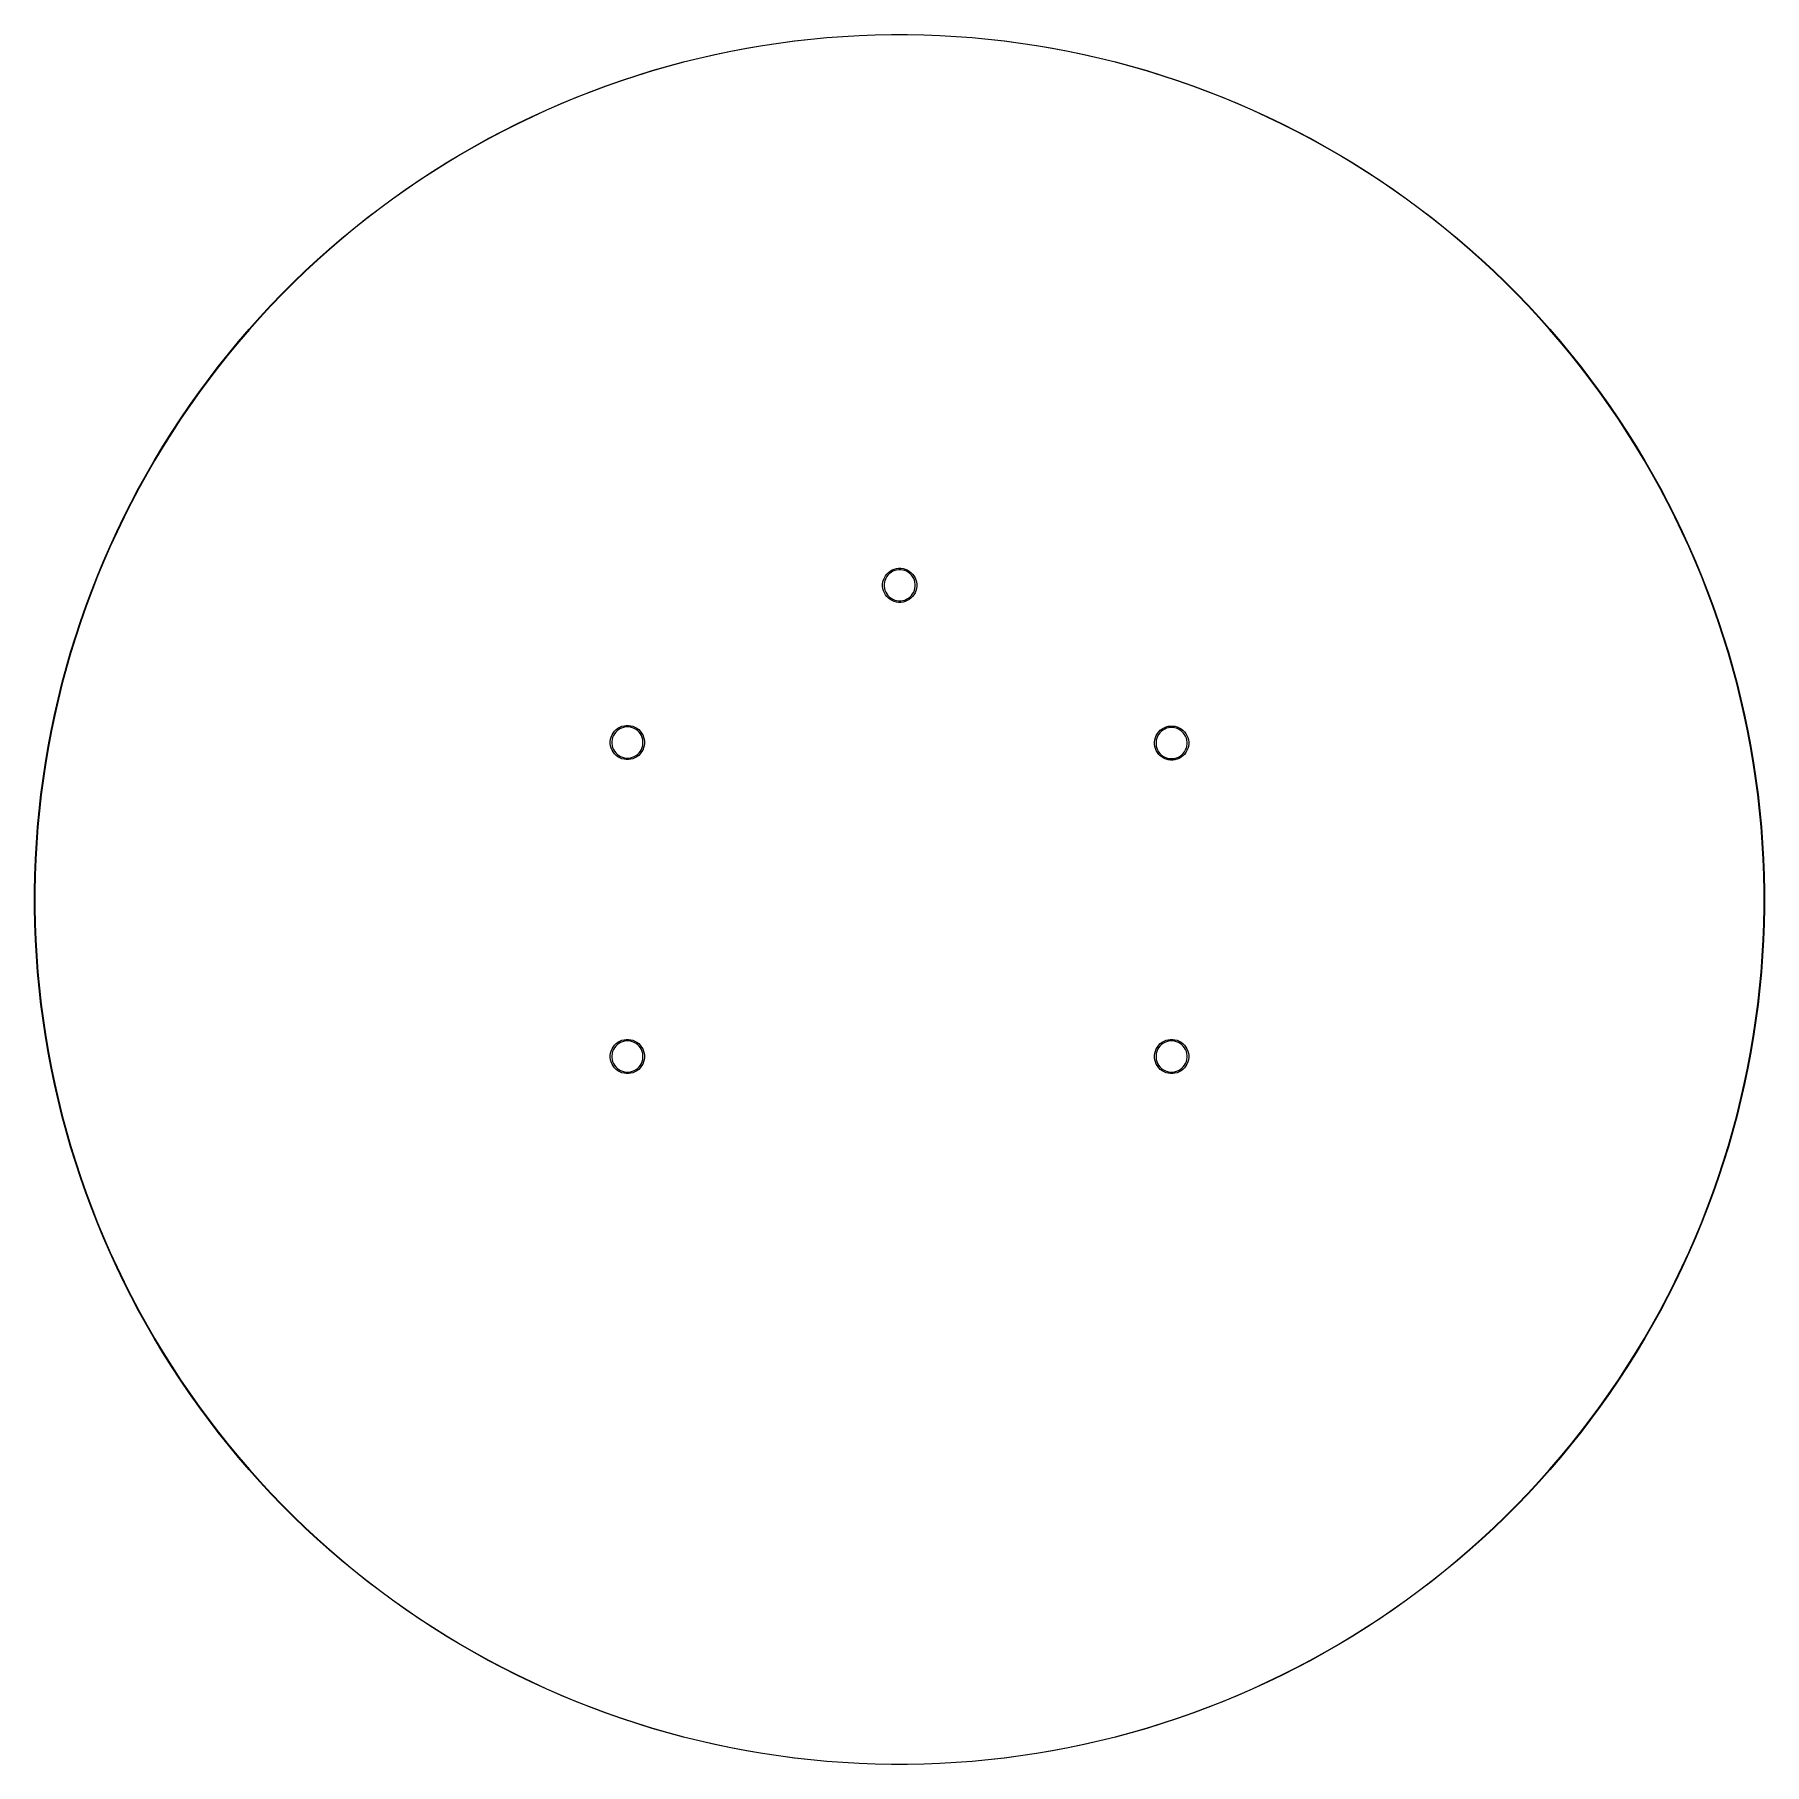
# Model space of a CAD drawing. Header units: inches. Extents: x 0.5 to 9.5, y -9.5 to -0.5.
import ezdxf

# ---------------------------------------------------------------- set-up
doc = ezdxf.new("R2010")
doc.units = ezdxf.units.IN
doc.header["$MEASUREMENT"] = 0
doc.layers.add('BLACK', color=7, linetype='CONTINUOUS')

msp = doc.modelspace()

# ---------------------------------------------------------------- linework, layer by layer
at = {"layer": 'BLACK', "linetype": 'CONTINUOUS'}
for p, q in [((4.3708, -0.5432), (4.4543, -0.5322)), ((4.4545, -0.534), (4.3711, -0.545)), ((4.4543, -0.5322), (4.5379, -0.5228)), ((4.5381, -0.5246), (4.4545, -0.534)), ((4.5379, -0.5228), (4.6217, -0.5149)), ((4.6218, -0.5167), (4.5381, -0.5246)), ((4.6217, -0.5149), (4.7056, -0.5087)), ((4.7057, -0.5104), (4.6218, -0.5167)), ((4.7056, -0.5087), (4.7897, -0.5039)), ((4.7897, -0.5057), (4.7057, -0.5104)), ((4.7897, -0.5039), (4.8738, -0.5008)), ((4.8738, -0.5026), (4.7897, -0.5057)), ((4.8738, -0.5008), (4.9579, -0.4992)), ((4.9579, -0.501), (4.8738, -0.5026)), ((4.9579, -0.4992), (5.0421, -0.4992)), ((5.0421, -0.501), (4.9579, -0.501)), ((5.0421, -0.4992), (5.1262, -0.5008)), ((5.1262, -0.5026), (5.0421, -0.501)), ((5.1262, -0.5008), (5.2103, -0.5039)), ((5.2103, -0.5057), (5.1262, -0.5026)), ((5.2103, -0.5039), (5.2944, -0.5087)), ((5.2943, -0.5104), (5.2103, -0.5057)), ((5.3782, -0.5167), (5.2943, -0.5104)), ((5.2944, -0.5087), (5.3783, -0.5149)), ((5.4619, -0.5246), (5.3782, -0.5167)), ((5.3783, -0.5149), (5.4621, -0.5228)), ((5.5455, -0.534), (5.4619, -0.5246)), ((5.4621, -0.5228), (5.5457, -0.5322)), ((5.6289, -0.545), (5.5455, -0.534)), ((5.5457, -0.5322), (5.6292, -0.5432)), ((3.8758, -0.6417), (3.9575, -0.6214)), ((3.9579, -0.6231), (3.8762, -0.6434)), ((3.9575, -0.6214), (4.0395, -0.6027)), ((4.0399, -0.6044), (3.9579, -0.6231)), ((4.0395, -0.6027), (4.1219, -0.5855)), ((4.1222, -0.5872), (4.0399, -0.6044)), ((4.1219, -0.5855), (4.2046, -0.5699)), ((4.2049, -0.5716), (4.1222, -0.5872)), ((4.2046, -0.5699), (4.2876, -0.5558)), ((4.2879, -0.5575), (4.2049, -0.5716)), ((4.2876, -0.5558), (4.3708, -0.5432)), ((4.3711, -0.545), (4.2879, -0.5575)), ((5.7121, -0.5575), (5.6289, -0.545)), ((5.6292, -0.5432), (5.7124, -0.5558)), ((5.7951, -0.5716), (5.7121, -0.5575)), ((5.7124, -0.5558), (5.7954, -0.5699)), ((5.8778, -0.5872), (5.7951, -0.5716)), ((5.7954, -0.5699), (5.8781, -0.5855)), ((5.9601, -0.6044), (5.8778, -0.5872)), ((5.8781, -0.5855), (5.9605, -0.6027)), ((6.0421, -0.6231), (5.9601, -0.6044)), ((5.9605, -0.6027), (6.0425, -0.6214)), ((6.1238, -0.6434), (6.0421, -0.6231)), ((6.0425, -0.6214), (6.1242, -0.6417)), ((3.5532, -0.7379), (3.6332, -0.7116)), ((3.6337, -0.7133), (3.5538, -0.7396)), ((3.6332, -0.7116), (3.7136, -0.6868)), ((3.7141, -0.6885), (3.6337, -0.7133)), ((3.7136, -0.6868), (3.7945, -0.6635)), ((3.7949, -0.6652), (3.7141, -0.6885)), ((3.7945, -0.6635), (3.8758, -0.6417)), ((3.8762, -0.6434), (3.7949, -0.6652)), ((6.2051, -0.6652), (6.1238, -0.6434)), ((6.1242, -0.6417), (6.2055, -0.6635)), ((6.2859, -0.6885), (6.2051, -0.6652)), ((6.2055, -0.6635), (6.2864, -0.6868)), ((6.3663, -0.7133), (6.2859, -0.6885)), ((6.2864, -0.6868), (6.3668, -0.7116)), ((6.4462, -0.7396), (6.3663, -0.7133)), ((6.3668, -0.7116), (6.4468, -0.7379)), ((3.3165, -0.8257), (3.3949, -0.795)), ((3.3955, -0.7966), (3.3172, -0.8274)), ((3.3949, -0.795), (3.4738, -0.7657)), ((3.4744, -0.7673), (3.3955, -0.7966)), ((3.4738, -0.7657), (3.5532, -0.7379)), ((3.5538, -0.7396), (3.4744, -0.7673)), ((6.5256, -0.7673), (6.4462, -0.7396)), ((6.4468, -0.7379), (6.5262, -0.7657)), ((6.6045, -0.7966), (6.5256, -0.7673)), ((6.5262, -0.7657), (6.6051, -0.795)), ((6.6828, -0.8274), (6.6045, -0.7966)), ((6.6051, -0.795), (6.6835, -0.8257)), ((3.0851, -0.9267), (3.1616, -0.8916)), ((3.1623, -0.8932), (3.0859, -0.9283)), ((3.1616, -0.8916), (3.2387, -0.8579)), ((3.2394, -0.8595), (3.1623, -0.8932)), ((3.2387, -0.8579), (3.3165, -0.8257)), ((3.3172, -0.8274), (3.2394, -0.8595)), ((6.7606, -0.8595), (6.6828, -0.8274)), ((6.6835, -0.8257), (6.7613, -0.8579)), ((6.8377, -0.8932), (6.7606, -0.8595)), ((6.7613, -0.8579), (6.8384, -0.8916)), ((6.9141, -0.9283), (6.8377, -0.8932)), ((6.8384, -0.8916), (6.9149, -0.9267)), ((2.9341, -1.0011), (3.0093, -0.9632)), ((3.01, -0.9648), (2.9349, -1.0027)), ((3.0093, -0.9632), (3.0851, -0.9267)), ((3.0859, -0.9283), (3.01, -0.9648)), ((6.99, -0.9648), (6.9141, -0.9283)), ((6.9149, -0.9267), (6.9907, -0.9632)), ((7.0651, -1.0027), (6.99, -0.9648)), ((6.9907, -0.9632), (7.0659, -1.0011)), ((2.7861, -1.0812), (2.8597, -1.0404)), ((2.8606, -1.042), (2.7869, -1.0827)), ((2.8597, -1.0404), (2.9341, -1.0011)), ((2.9349, -1.0027), (2.8606, -1.042)), ((7.1394, -1.042), (7.0651, -1.0027)), ((7.0659, -1.0011), (7.1403, -1.0404)), ((7.2131, -1.0827), (7.1394, -1.042)), ((7.1403, -1.0404), (7.2139, -1.0812)), ((2.5698, -1.2115), (2.6411, -1.1667)), ((2.642, -1.1682), (2.5708, -1.213)), ((2.6411, -1.1667), (2.7132, -1.1232)), ((2.7141, -1.1248), (2.642, -1.1682)), ((2.7132, -1.1232), (2.7861, -1.0812)), ((2.7869, -1.0827), (2.7141, -1.1248)), ((7.2859, -1.1248), (7.2131, -1.0827)), ((7.2139, -1.0812), (7.2868, -1.1232)), ((7.358, -1.1682), (7.2859, -1.1248)), ((7.2868, -1.1232), (7.3589, -1.1667)), ((7.4292, -1.213), (7.358, -1.1682)), ((7.3589, -1.1667), (7.4302, -1.2115)), ((2.4298, -1.305), (2.4994, -1.2576)), ((2.5004, -1.259), (2.4309, -1.3064)), ((2.4994, -1.2576), (2.5698, -1.2115)), ((2.5708, -1.213), (2.5004, -1.259)), ((7.4996, -1.259), (7.4292, -1.213)), ((7.4302, -1.2115), (7.5006, -1.2576)), ((7.5691, -1.3064), (7.4996, -1.259)), ((7.5006, -1.2576), (7.5702, -1.305)), ((2.3612, -1.3537), (2.4298, -1.305)), ((2.4309, -1.3064), (2.3622, -1.3551)), ((7.6378, -1.3551), (7.5691, -1.3064)), ((7.5702, -1.305), (7.6388, -1.3537)), ((2.2267, -1.4549), (2.2935, -1.4037)), ((2.2945, -1.4051), (2.2278, -1.4563)), ((2.2935, -1.4037), (2.3612, -1.3537)), ((2.3622, -1.3551), (2.2945, -1.4051)), ((7.7055, -1.4051), (7.6378, -1.3551)), ((7.6388, -1.3537), (7.7065, -1.4037)), ((7.7722, -1.4563), (7.7055, -1.4051)), ((7.7065, -1.4037), (7.7733, -1.4549)), ((2.0961, -1.5611), (2.1609, -1.5074)), ((2.162, -1.5088), (2.0972, -1.5624)), ((2.1609, -1.5074), (2.2267, -1.4549)), ((2.2278, -1.4563), (2.162, -1.5088)), ((7.838, -1.5088), (7.7722, -1.4563)), ((7.7733, -1.4549), (7.8391, -1.5074)), ((7.9028, -1.5624), (7.838, -1.5088)), ((7.8391, -1.5074), (7.9039, -1.5611)), ((1.9695, -1.6721), (2.0323, -1.616)), ((2.0335, -1.6173), (1.9707, -1.6734)), ((2.0323, -1.616), (2.0961, -1.5611)), ((2.0972, -1.5624), (2.0335, -1.6173)), ((7.9665, -1.6173), (7.9028, -1.5624)), ((7.9039, -1.5611), (7.9677, -1.616)), ((8.0293, -1.6734), (7.9665, -1.6173)), ((7.9677, -1.616), (8.0305, -1.6721)), ((1.9078, -1.7293), (1.9695, -1.6721)), ((1.9707, -1.6734), (1.9091, -1.7306)), ((8.0909, -1.7306), (8.0293, -1.6734)), ((8.0305, -1.6721), (8.0922, -1.7293)), ((1.7877, -1.8472), (1.8472, -1.7877)), ((1.8485, -1.789), (1.789, -1.8485)), ((1.8472, -1.7877), (1.9078, -1.7293)), ((1.9091, -1.7306), (1.8485, -1.789)), ((8.1515, -1.789), (8.0909, -1.7306)), ((8.0922, -1.7293), (8.1528, -1.7877)), ((8.211, -1.8485), (8.1515, -1.789)), ((8.1528, -1.7877), (8.2123, -1.8472)), ((1.7293, -1.9078), (1.7877, -1.8472)), ((1.789, -1.8485), (1.7306, -1.9091)), ((8.2694, -1.9091), (8.211, -1.8485)), ((8.2123, -1.8472), (8.2707, -1.9078)), ((1.616, -2.0323), (1.6721, -1.9695)), ((1.6734, -1.9707), (1.6173, -2.0335)), ((1.6721, -1.9695), (1.7293, -1.9078)), ((1.7306, -1.9091), (1.6734, -1.9707)), ((8.3266, -1.9707), (8.2694, -1.9091)), ((8.2707, -1.9078), (8.3279, -1.9695)), ((8.3827, -2.0335), (8.3266, -1.9707)), ((8.3279, -1.9695), (8.384, -2.0323)), ((1.5611, -2.0961), (1.616, -2.0323)), ((1.6173, -2.0335), (1.5624, -2.0972)), ((8.4376, -2.0972), (8.3827, -2.0335)), ((8.384, -2.0323), (8.4389, -2.0961)), ((1.5074, -2.1609), (1.5611, -2.0961)), ((1.5624, -2.0972), (1.5088, -2.162)), ((8.4912, -2.162), (8.4376, -2.0972)), ((8.4389, -2.0961), (8.4926, -2.1609)), ((1.4037, -2.2935), (1.4549, -2.2267)), ((1.4563, -2.2278), (1.4051, -2.2945)), ((1.4549, -2.2267), (1.5074, -2.1609)), ((1.5088, -2.162), (1.4563, -2.2278)), ((8.5437, -2.2278), (8.4912, -2.162)), ((8.4926, -2.1609), (8.5451, -2.2267)), ((8.5949, -2.2945), (8.5437, -2.2278)), ((8.5451, -2.2267), (8.5963, -2.2935)), ((1.3537, -2.3612), (1.4037, -2.2935)), ((1.4051, -2.2945), (1.3551, -2.3622)), ((8.6449, -2.3622), (8.5949, -2.2945)), ((8.5963, -2.2935), (8.6463, -2.3612)), ((1.2576, -2.4994), (1.305, -2.4298)), ((1.305, -2.4298), (1.3537, -2.3612)), ((1.3551, -2.3622), (1.3064, -2.4309)), ((8.6936, -2.4309), (8.6449, -2.3622)), ((8.6463, -2.3612), (8.695, -2.4298)), ((8.695, -2.4298), (8.7424, -2.4994)), ((1.2115, -2.5698), (1.2576, -2.4994)), ((1.259, -2.5004), (1.213, -2.5708)), ((1.3064, -2.4309), (1.259, -2.5004)), ((8.741, -2.5004), (8.6936, -2.4309)), ((8.787, -2.5708), (8.741, -2.5004)), ((8.7424, -2.4994), (8.7885, -2.5698)), ((1.1667, -2.6411), (1.2115, -2.5698)), ((1.213, -2.5708), (1.1682, -2.642)), ((8.8318, -2.642), (8.787, -2.5708)), ((8.7885, -2.5698), (8.8333, -2.6411)), ((1.1232, -2.7132), (1.1667, -2.6411)), ((1.1682, -2.642), (1.1248, -2.7141)), ((8.8752, -2.7141), (8.8318, -2.642)), ((8.8333, -2.6411), (8.8768, -2.7132)), ((1.0404, -2.8597), (1.0812, -2.7861)), ((1.0827, -2.7869), (1.042, -2.8606)), ((1.0812, -2.7861), (1.1232, -2.7132)), ((1.1248, -2.7141), (1.0827, -2.7869)), ((8.9173, -2.7869), (8.8752, -2.7141)), ((8.8768, -2.7132), (8.9188, -2.7861)), ((8.958, -2.8606), (8.9173, -2.7869)), ((8.9188, -2.7861), (8.9596, -2.8597)), ((1.0011, -2.9341), (1.0404, -2.8597)), ((1.042, -2.8606), (1.0027, -2.9349)), ((8.9973, -2.9349), (8.958, -2.8606)), ((8.9596, -2.8597), (8.9989, -2.9341)), ((0.9632, -3.0093), (1.0011, -2.9341)), ((1.0027, -2.9349), (0.9648, -3.01)), ((9.0352, -3.01), (8.9973, -2.9349)), ((8.9989, -2.9341), (9.0368, -3.0093)), ((0.9267, -3.0851), (0.9632, -3.0093)), ((0.9648, -3.01), (0.9283, -3.0859)), ((9.0717, -3.0859), (9.0352, -3.01)), ((9.0368, -3.0093), (9.0733, -3.0851)), ((0.8916, -3.1616), (0.9267, -3.0851)), ((0.9283, -3.0859), (0.8932, -3.1623)), ((9.1068, -3.1623), (9.0717, -3.0859)), ((9.0733, -3.0851), (9.1084, -3.1616)), ((0.8257, -3.3165), (0.8579, -3.2387)), ((0.8595, -3.2394), (0.8274, -3.3172)), ((0.8579, -3.2387), (0.8916, -3.1616)), ((0.8932, -3.1623), (0.8595, -3.2394)), ((9.1405, -3.2394), (9.1068, -3.1623)), ((9.1084, -3.1616), (9.1421, -3.2387)), ((9.1726, -3.3172), (9.1405, -3.2394)), ((9.1421, -3.2387), (9.1743, -3.3165)), ((0.795, -3.3949), (0.8257, -3.3165)), ((0.8274, -3.3172), (0.7966, -3.3955)), ((4.9167, -3.3364), (4.9212, -3.3256)), ((4.9212, -3.3256), (4.927, -3.3156)), ((4.9282, -3.3291), (4.9241, -3.3389)), ((4.927, -3.3156), (4.9341, -3.3063)), ((4.9335, -3.3199), (4.9282, -3.3291)), ((4.94, -3.3115), (4.9335, -3.3199)), ((4.9341, -3.3063), (4.9423, -3.2981)), ((4.9475, -3.304), (4.94, -3.3115)), ((4.9423, -3.2981), (4.9516, -3.291)), ((4.9559, -3.2975), (4.9475, -3.304)), ((4.9516, -3.291), (4.9616, -3.2852)), ((4.9651, -3.2922), (4.9559, -3.2975)), ((4.9616, -3.2852), (4.9724, -3.2807)), ((4.9749, -3.2881), (4.9651, -3.2922)), ((4.9724, -3.2807), (4.9836, -3.2777)), ((4.9852, -3.2854), (4.9749, -3.2881)), ((4.9836, -3.2777), (4.9952, -3.2762)), ((4.9957, -3.284), (4.9852, -3.2854)), ((4.9952, -3.2762), (5.0068, -3.2762)), ((5.0063, -3.284), (4.9957, -3.284)), ((5.0168, -3.2854), (5.0063, -3.284)), ((5.0068, -3.2762), (5.0184, -3.2777)), ((5.0271, -3.2881), (5.0168, -3.2854)), ((5.0184, -3.2777), (5.0296, -3.2807)), ((5.0369, -3.2922), (5.0271, -3.2881)), ((5.0296, -3.2807), (5.0404, -3.2852)), ((5.0461, -3.2975), (5.0369, -3.2922)), ((5.0404, -3.2852), (5.0504, -3.291)), ((5.0545, -3.304), (5.0461, -3.2975)), ((5.0504, -3.291), (5.0597, -3.2981)), ((5.062, -3.3115), (5.0545, -3.304)), ((5.0597, -3.2981), (5.0679, -3.3063)), ((5.0685, -3.3199), (5.062, -3.3115)), ((5.0679, -3.3063), (5.075, -3.3156)), ((5.0738, -3.3291), (5.0685, -3.3199)), ((5.0779, -3.3389), (5.0738, -3.3291)), ((5.075, -3.3156), (5.0808, -3.3256)), ((5.0808, -3.3256), (5.0853, -3.3364)), ((9.2034, -3.3955), (9.1726, -3.3172)), ((9.1743, -3.3165), (9.205, -3.3949)), ((0.7657, -3.4738), (0.795, -3.3949)), ((0.7966, -3.3955), (0.7673, -3.4744)), ((4.9122, -3.3592), (4.9137, -3.3476)), ((4.9122, -3.3597), (4.9122, -3.3592)), ((4.9122, -3.3708), (4.9122, -3.3597)), ((4.9137, -3.3824), (4.9122, -3.3708)), ((4.9137, -3.3476), (4.9167, -3.3364)), ((4.9167, -3.3936), (4.9137, -3.3824)), ((4.9212, -3.4044), (4.9167, -3.3936)), ((4.9214, -3.3492), (4.92, -3.3597)), ((4.92, -3.3597), (4.92, -3.3703)), ((4.92, -3.3703), (4.9214, -3.3808)), ((4.927, -3.4144), (4.9212, -3.4044)), ((4.9241, -3.3389), (4.9214, -3.3492)), ((4.9214, -3.3808), (4.9241, -3.3911)), ((4.9241, -3.3911), (4.9282, -3.4009)), ((4.9341, -3.4237), (4.927, -3.4144)), ((4.9282, -3.4009), (4.9335, -3.4101)), ((4.9335, -3.4101), (4.94, -3.4185)), ((4.94, -3.4185), (4.9475, -3.426)), ((5.0545, -3.426), (5.062, -3.4185)), ((5.062, -3.4185), (5.0685, -3.4101)), ((5.075, -3.4144), (5.0679, -3.4237)), ((5.0685, -3.4101), (5.0738, -3.4009)), ((5.0738, -3.4009), (5.0779, -3.3911)), ((5.0808, -3.4044), (5.075, -3.4144)), ((5.0806, -3.3492), (5.0779, -3.3389)), ((5.0779, -3.3911), (5.0806, -3.3808)), ((5.082, -3.3597), (5.0806, -3.3492)), ((5.0806, -3.3808), (5.082, -3.3703)), ((5.0853, -3.3936), (5.0808, -3.4044)), ((5.082, -3.3703), (5.082, -3.3597)), ((5.0853, -3.3364), (5.0883, -3.3476)), ((5.0883, -3.3824), (5.0853, -3.3936)), ((5.0883, -3.3476), (5.0898, -3.3592)), ((5.0898, -3.3708), (5.0883, -3.3824)), ((5.0898, -3.3592), (5.0898, -3.3708)), ((9.2327, -3.4744), (9.2034, -3.3955)), ((9.205, -3.3949), (9.2343, -3.4738)), ((0.7379, -3.5532), (0.7657, -3.4738)), ((0.7673, -3.4744), (0.7396, -3.5538)), ((4.9423, -3.4319), (4.9341, -3.4237)), ((4.9516, -3.439), (4.9423, -3.4319)), ((4.9475, -3.426), (4.9559, -3.4325)), ((4.9616, -3.4448), (4.9516, -3.439)), ((4.9559, -3.4325), (4.9651, -3.4378)), ((4.9724, -3.4493), (4.9616, -3.4448)), ((4.9651, -3.4378), (4.9749, -3.4419)), ((4.9836, -3.4523), (4.9724, -3.4493)), ((4.9749, -3.4419), (4.9852, -3.4446)), ((4.9952, -3.4538), (4.9836, -3.4523)), ((4.9852, -3.4446), (4.9957, -3.446)), ((5.0068, -3.4538), (4.9952, -3.4538)), ((4.9957, -3.446), (5.0063, -3.446)), ((5.0063, -3.446), (5.0168, -3.4446)), ((5.0184, -3.4523), (5.0068, -3.4538)), ((5.0168, -3.4446), (5.0271, -3.4419)), ((5.0296, -3.4493), (5.0184, -3.4523)), ((5.0271, -3.4419), (5.0369, -3.4378)), ((5.0404, -3.4448), (5.0296, -3.4493)), ((5.0369, -3.4378), (5.0461, -3.4325)), ((5.0504, -3.439), (5.0404, -3.4448)), ((5.0461, -3.4325), (5.0545, -3.426)), ((5.0597, -3.4319), (5.0504, -3.439)), ((5.0679, -3.4237), (5.0597, -3.4319)), ((9.2604, -3.5538), (9.2327, -3.4744)), ((9.2343, -3.4738), (9.2621, -3.5532)), ((0.7116, -3.6332), (0.7379, -3.5532)), ((0.7396, -3.5538), (0.7133, -3.6337)), ((9.2867, -3.6337), (9.2604, -3.5538)), ((9.2621, -3.5532), (9.2884, -3.6332)), ((0.6868, -3.7136), (0.7116, -3.6332)), ((0.7133, -3.6337), (0.6885, -3.7141)), ((9.3115, -3.7141), (9.2867, -3.6337)), ((9.2884, -3.6332), (9.3132, -3.7136)), ((0.6635, -3.7945), (0.6868, -3.7136)), ((0.6885, -3.7141), (0.6652, -3.7949)), ((9.3348, -3.7949), (9.3115, -3.7141)), ((9.3132, -3.7136), (9.3365, -3.7945)), ((0.6417, -3.8758), (0.6635, -3.7945)), ((0.6652, -3.7949), (0.6434, -3.8762)), ((9.3566, -3.8762), (9.3348, -3.7949)), ((9.3365, -3.7945), (9.3583, -3.8758)), ((0.6027, -4.0395), (0.6214, -3.9575)), ((0.6231, -3.9579), (0.6044, -4.0399)), ((0.6214, -3.9575), (0.6417, -3.8758)), ((0.6434, -3.8762), (0.6231, -3.9579)), ((9.3769, -3.9579), (9.3566, -3.8762)), ((9.3583, -3.8758), (9.3786, -3.9575)), ((9.3956, -4.0399), (9.3769, -3.9579)), ((9.3786, -3.9575), (9.3973, -4.0395)), ((0.5855, -4.1219), (0.6027, -4.0395)), ((0.6044, -4.0399), (0.5872, -4.1222)), ((9.4128, -4.1222), (9.3956, -4.0399)), ((9.3973, -4.0395), (9.4145, -4.1219)), ((0.5699, -4.2046), (0.5855, -4.1219)), ((0.5872, -4.1222), (0.5716, -4.2049)), ((3.5042, -4.1436), (3.51, -4.1336)), ((3.51, -4.1336), (3.5171, -4.1243)), ((3.5165, -4.1379), (3.5112, -4.1471)), ((3.523, -4.1295), (3.5165, -4.1379)), ((3.5171, -4.1243), (3.5253, -4.1161)), ((3.5305, -4.122), (3.523, -4.1295)), ((3.5253, -4.1161), (3.5346, -4.109)), ((3.5389, -4.1155), (3.5305, -4.122)), ((3.5346, -4.109), (3.5446, -4.1032)), ((3.5481, -4.1102), (3.5389, -4.1155)), ((3.5446, -4.1032), (3.5554, -4.0987)), ((3.5579, -4.1061), (3.5481, -4.1102)), ((3.5554, -4.0987), (3.5666, -4.0957)), ((3.5682, -4.1034), (3.5579, -4.1061)), ((3.5666, -4.0957), (3.5782, -4.0942)), ((3.5787, -4.102), (3.5682, -4.1034)), ((3.5782, -4.0942), (3.5898, -4.0942)), ((3.5893, -4.102), (3.5787, -4.102)), ((3.5998, -4.1034), (3.5893, -4.102)), ((3.5898, -4.0942), (3.6014, -4.0957)), ((3.6101, -4.1061), (3.5998, -4.1034)), ((3.6014, -4.0957), (3.6126, -4.0987)), ((3.6199, -4.1102), (3.6101, -4.1061)), ((3.6126, -4.0987), (3.6234, -4.1032)), ((3.6291, -4.1155), (3.6199, -4.1102)), ((3.6234, -4.1032), (3.6334, -4.109)), ((3.6375, -4.122), (3.6291, -4.1155)), ((3.6334, -4.109), (3.6427, -4.1161)), ((3.645, -4.1295), (3.6375, -4.122)), ((3.6427, -4.1161), (3.6509, -4.1243)), ((3.6515, -4.1379), (3.645, -4.1295)), ((3.6509, -4.1243), (3.658, -4.1336)), ((3.6568, -4.1471), (3.6515, -4.1379)), ((3.658, -4.1336), (3.6638, -4.1436)), ((6.3362, -4.1466), (6.342, -4.1366)), ((6.342, -4.1366), (6.3491, -4.1273)), ((6.355, -4.1325), (6.3485, -4.1409)), ((6.3491, -4.1273), (6.3573, -4.1191)), ((6.3625, -4.125), (6.355, -4.1325)), ((6.3573, -4.1191), (6.3666, -4.112)), ((6.3709, -4.1185), (6.3625, -4.125)), ((6.3666, -4.112), (6.3766, -4.1062)), ((6.3801, -4.1132), (6.3709, -4.1185)), ((6.3766, -4.1062), (6.3874, -4.1017)), ((6.3899, -4.1091), (6.3801, -4.1132)), ((6.3874, -4.1017), (6.3986, -4.0987)), ((6.4002, -4.1064), (6.3899, -4.1091)), ((6.3986, -4.0987), (6.4102, -4.0972)), ((6.4107, -4.105), (6.4002, -4.1064)), ((6.4102, -4.0972), (6.4218, -4.0972)), ((6.4213, -4.105), (6.4107, -4.105)), ((6.4318, -4.1064), (6.4213, -4.105)), ((6.4218, -4.0972), (6.4334, -4.0987)), ((6.4421, -4.1091), (6.4318, -4.1064)), ((6.4334, -4.0987), (6.4446, -4.1017)), ((6.4519, -4.1132), (6.4421, -4.1091)), ((6.4446, -4.1017), (6.4554, -4.1062)), ((6.4611, -4.1185), (6.4519, -4.1132)), ((6.4554, -4.1062), (6.4654, -4.112)), ((6.4695, -4.125), (6.4611, -4.1185)), ((6.4654, -4.112), (6.4747, -4.1191)), ((6.477, -4.1325), (6.4695, -4.125)), ((6.4747, -4.1191), (6.4829, -4.1273)), ((6.4835, -4.1409), (6.477, -4.1325)), ((6.4829, -4.1273), (6.49, -4.1366)), ((6.49, -4.1366), (6.4958, -4.1466)), ((9.4284, -4.2049), (9.4128, -4.1222)), ((9.4145, -4.1219), (9.4301, -4.2046)), ((0.5558, -4.2876), (0.5699, -4.2046)), ((0.5716, -4.2049), (0.5575, -4.2879)), ((3.4952, -4.1772), (3.4967, -4.1656)), ((3.4952, -4.1777), (3.4952, -4.1772)), ((3.4952, -4.1888), (3.4952, -4.1777)), ((3.4967, -4.2004), (3.4952, -4.1888)), ((3.4967, -4.1656), (3.4997, -4.1544)), ((3.4997, -4.2116), (3.4967, -4.2004)), ((3.4997, -4.1544), (3.5042, -4.1436)), ((3.5042, -4.2224), (3.4997, -4.2116)), ((3.5044, -4.1672), (3.503, -4.1777)), ((3.503, -4.1777), (3.503, -4.1883)), ((3.503, -4.1883), (3.5044, -4.1988)), ((3.51, -4.2324), (3.5042, -4.2224)), ((3.5071, -4.1569), (3.5044, -4.1672)), ((3.5044, -4.1988), (3.5071, -4.2091)), ((3.5112, -4.1471), (3.5071, -4.1569)), ((3.5071, -4.2091), (3.5112, -4.2189)), ((3.5112, -4.2189), (3.5165, -4.2281)), ((3.5165, -4.2281), (3.523, -4.2365)), ((3.645, -4.2365), (3.6515, -4.2281)), ((3.6515, -4.2281), (3.6568, -4.2189)), ((3.6609, -4.1569), (3.6568, -4.1471)), ((3.6568, -4.2189), (3.6609, -4.2091)), ((3.6638, -4.2224), (3.658, -4.2324)), ((3.6636, -4.1672), (3.6609, -4.1569)), ((3.6609, -4.2091), (3.6636, -4.1988)), ((3.665, -4.1777), (3.6636, -4.1672)), ((3.6636, -4.1988), (3.665, -4.1883)), ((3.6638, -4.1436), (3.6683, -4.1544)), ((3.6683, -4.2116), (3.6638, -4.2224)), ((3.665, -4.1883), (3.665, -4.1777)), ((3.6683, -4.1544), (3.6713, -4.1656)), ((3.6713, -4.2004), (3.6683, -4.2116)), ((3.6713, -4.1656), (3.6728, -4.1772)), ((3.6728, -4.1888), (3.6713, -4.2004)), ((3.6728, -4.1772), (3.6728, -4.1888)), ((6.3272, -4.1802), (6.3287, -4.1686)), ((6.3272, -4.1807), (6.3272, -4.1802)), ((6.3272, -4.1918), (6.3272, -4.1807)), ((6.3287, -4.2034), (6.3272, -4.1918)), ((6.3287, -4.1686), (6.3317, -4.1574)), ((6.3317, -4.2146), (6.3287, -4.2034)), ((6.3317, -4.1574), (6.3362, -4.1466)), ((6.3362, -4.2254), (6.3317, -4.2146)), ((6.3364, -4.1702), (6.335, -4.1807)), ((6.335, -4.1807), (6.335, -4.1913)), ((6.335, -4.1913), (6.3364, -4.2018)), ((6.342, -4.2354), (6.3362, -4.2254)), ((6.3391, -4.1599), (6.3364, -4.1702)), ((6.3364, -4.2018), (6.3391, -4.2121)), ((6.3432, -4.1501), (6.3391, -4.1599)), ((6.3391, -4.2121), (6.3432, -4.2219)), ((6.3485, -4.1409), (6.3432, -4.1501)), ((6.3432, -4.2219), (6.3485, -4.2311)), ((6.4888, -4.1501), (6.4835, -4.1409)), ((6.4835, -4.2311), (6.4888, -4.2219)), ((6.4929, -4.1599), (6.4888, -4.1501)), ((6.4888, -4.2219), (6.4929, -4.2121)), ((6.4958, -4.2254), (6.49, -4.2354)), ((6.4956, -4.1702), (6.4929, -4.1599)), ((6.4929, -4.2121), (6.4956, -4.2018)), ((6.497, -4.1807), (6.4956, -4.1702)), ((6.4956, -4.2018), (6.497, -4.1913)), ((6.4958, -4.1466), (6.5003, -4.1574)), ((6.5003, -4.2146), (6.4958, -4.2254)), ((6.497, -4.1913), (6.497, -4.1807)), ((6.5003, -4.1574), (6.5033, -4.1686)), ((6.5033, -4.2034), (6.5003, -4.2146)), ((6.5033, -4.1686), (6.5048, -4.1802)), ((6.5048, -4.1918), (6.5033, -4.2034)), ((6.5048, -4.1802), (6.5048, -4.1918)), ((9.4425, -4.2879), (9.4284, -4.2049)), ((9.4301, -4.2046), (9.4442, -4.2876)), ((0.5432, -4.3708), (0.5558, -4.2876)), ((0.5575, -4.2879), (0.545, -4.3711)), ((3.5171, -4.2417), (3.51, -4.2324)), ((3.5253, -4.2499), (3.5171, -4.2417)), ((3.523, -4.2365), (3.5305, -4.244)), ((3.5346, -4.257), (3.5253, -4.2499)), ((3.5305, -4.244), (3.5389, -4.2505)), ((3.5446, -4.2628), (3.5346, -4.257)), ((3.5389, -4.2505), (3.5481, -4.2558)), ((3.5554, -4.2673), (3.5446, -4.2628)), ((3.5481, -4.2558), (3.5579, -4.2599)), ((3.5666, -4.2703), (3.5554, -4.2673)), ((3.5579, -4.2599), (3.5682, -4.2626)), ((3.5782, -4.2718), (3.5666, -4.2703)), ((3.5682, -4.2626), (3.5787, -4.264)), ((3.5898, -4.2718), (3.5782, -4.2718)), ((3.5787, -4.264), (3.5893, -4.264)), ((3.5893, -4.264), (3.5998, -4.2626)), ((3.6014, -4.2703), (3.5898, -4.2718)), ((3.5998, -4.2626), (3.6101, -4.2599)), ((3.6126, -4.2673), (3.6014, -4.2703)), ((3.6101, -4.2599), (3.6199, -4.2558)), ((3.6234, -4.2628), (3.6126, -4.2673)), ((3.6199, -4.2558), (3.6291, -4.2505)), ((3.6334, -4.257), (3.6234, -4.2628)), ((3.6291, -4.2505), (3.6375, -4.244)), ((3.6427, -4.2499), (3.6334, -4.257)), ((3.6375, -4.244), (3.645, -4.2365)), ((3.6509, -4.2417), (3.6427, -4.2499)), ((3.658, -4.2324), (3.6509, -4.2417)), ((6.3491, -4.2447), (6.342, -4.2354)), ((6.3485, -4.2311), (6.355, -4.2395)), ((6.3573, -4.2529), (6.3491, -4.2447)), ((6.355, -4.2395), (6.3625, -4.247)), ((6.3666, -4.26), (6.3573, -4.2529)), ((6.3625, -4.247), (6.3709, -4.2535)), ((6.3766, -4.2658), (6.3666, -4.26)), ((6.3709, -4.2535), (6.3801, -4.2588)), ((6.3874, -4.2703), (6.3766, -4.2658)), ((6.3801, -4.2588), (6.3899, -4.2629)), ((6.3986, -4.2733), (6.3874, -4.2703)), ((6.3899, -4.2629), (6.4002, -4.2656)), ((6.4102, -4.2748), (6.3986, -4.2733)), ((6.4002, -4.2656), (6.4107, -4.267)), ((6.4218, -4.2748), (6.4102, -4.2748)), ((6.4107, -4.267), (6.4213, -4.267)), ((6.4213, -4.267), (6.4318, -4.2656)), ((6.4334, -4.2733), (6.4218, -4.2748)), ((6.4318, -4.2656), (6.4421, -4.2629)), ((6.4446, -4.2703), (6.4334, -4.2733)), ((6.4421, -4.2629), (6.4519, -4.2588)), ((6.4554, -4.2658), (6.4446, -4.2703)), ((6.4519, -4.2588), (6.4611, -4.2535)), ((6.4654, -4.26), (6.4554, -4.2658)), ((6.4611, -4.2535), (6.4695, -4.247)), ((6.4747, -4.2529), (6.4654, -4.26)), ((6.4695, -4.247), (6.477, -4.2395)), ((6.4829, -4.2447), (6.4747, -4.2529)), ((6.477, -4.2395), (6.4835, -4.2311)), ((6.49, -4.2354), (6.4829, -4.2447)), ((9.455, -4.3711), (9.4425, -4.2879)), ((9.4442, -4.2876), (9.4568, -4.3708)), ((0.5322, -4.4543), (0.5432, -4.3708)), ((0.545, -4.3711), (0.534, -4.4545)), ((9.466, -4.4545), (9.455, -4.3711)), ((9.4568, -4.3708), (9.4678, -4.4543)), ((0.5228, -4.5379), (0.5322, -4.4543)), ((0.534, -4.4545), (0.5246, -4.5381)), ((9.4754, -4.5381), (9.466, -4.4545)), ((9.4678, -4.4543), (9.4772, -4.5379)), ((0.5149, -4.6217), (0.5228, -4.5379)), ((0.5246, -4.5381), (0.5167, -4.6218)), ((9.4833, -4.6218), (9.4754, -4.5381)), ((9.4772, -4.5379), (9.4851, -4.6217)), ((0.5087, -4.7056), (0.5149, -4.6217)), ((0.5167, -4.6218), (0.5104, -4.7057)), ((9.4896, -4.7057), (9.4833, -4.6218)), ((9.4851, -4.6217), (9.4913, -4.7056)), ((0.5039, -4.7897), (0.5087, -4.7056)), ((0.5104, -4.7057), (0.5057, -4.7897)), ((9.4943, -4.7897), (9.4896, -4.7057)), ((9.4913, -4.7056), (9.4961, -4.7897)), ((0.5008, -4.8738), (0.5039, -4.7897)), ((0.5057, -4.7897), (0.5026, -4.8738)), ((9.4974, -4.8738), (9.4943, -4.7897)), ((9.4961, -4.7897), (9.4992, -4.8738)), ((0.4992, -4.9579), (0.5008, -4.8738)), ((0.5026, -4.8738), (0.501, -4.9579)), ((9.499, -4.9579), (9.4974, -4.8738)), ((9.4992, -4.8738), (9.5008, -4.9579)), ((0.4992, -5.0421), (0.4992, -4.9579)), ((0.4992, -4.9579), (0.4992, -4.9579)), ((0.501, -4.9579), (0.501, -5.0421)), ((9.499, -5.0421), (9.499, -4.9579)), ((9.5008, -4.9579), (9.5008, -5.0421)), ((0.5008, -5.1262), (0.4992, -5.0421)), ((0.5039, -5.2103), (0.5008, -5.1262)), ((0.501, -5.0421), (0.5026, -5.1262)), ((0.5026, -5.1262), (0.5057, -5.2103)), ((9.4943, -5.2103), (9.4974, -5.1262)), ((9.4992, -5.1262), (9.4961, -5.2103)), ((9.4974, -5.1262), (9.499, -5.0421)), ((9.5008, -5.0421), (9.4992, -5.1262)), ((0.5087, -5.2944), (0.5039, -5.2103)), ((0.5057, -5.2103), (0.5104, -5.2943)), ((9.4896, -5.2943), (9.4943, -5.2103)), ((9.4961, -5.2103), (9.4913, -5.2944)), ((0.5149, -5.3783), (0.5087, -5.2944)), ((0.5104, -5.2943), (0.5167, -5.3782)), ((9.4833, -5.3782), (9.4896, -5.2943)), ((9.4913, -5.2944), (9.4851, -5.3783)), ((0.5228, -5.4621), (0.5149, -5.3783)), ((0.5167, -5.3782), (0.5246, -5.4619)), ((9.4754, -5.4619), (9.4833, -5.3782)), ((9.4851, -5.3783), (9.4772, -5.4621)), ((0.5322, -5.5457), (0.5228, -5.4621)), ((0.5246, -5.4619), (0.534, -5.5455)), ((9.466, -5.5455), (9.4754, -5.4619)), ((9.4772, -5.4621), (9.4678, -5.5457)), ((0.5432, -5.6292), (0.5322, -5.5457)), ((0.534, -5.5455), (0.545, -5.6289)), ((9.455, -5.6289), (9.466, -5.5455)), ((9.4678, -5.5457), (9.4568, -5.6292)), ((0.5558, -5.7124), (0.5432, -5.6292)), ((0.545, -5.6289), (0.5575, -5.7121)), ((9.4425, -5.7121), (9.455, -5.6289)), ((9.4568, -5.6292), (9.4442, -5.7124)), ((0.5699, -5.7954), (0.5558, -5.7124)), ((0.5575, -5.7121), (0.5716, -5.7951)), ((3.51, -5.7676), (3.5171, -5.7583)), ((3.5171, -5.7583), (3.5253, -5.7501)), ((3.5305, -5.756), (3.523, -5.7635)), ((3.5253, -5.7501), (3.5346, -5.743)), ((3.5389, -5.7495), (3.5305, -5.756)), ((3.5346, -5.743), (3.5446, -5.7372)), ((3.5481, -5.7442), (3.5389, -5.7495)), ((3.5446, -5.7372), (3.5554, -5.7327)), ((3.5579, -5.7401), (3.5481, -5.7442)), ((3.5554, -5.7327), (3.5666, -5.7297)), ((3.5682, -5.7374), (3.5579, -5.7401)), ((3.5666, -5.7297), (3.5782, -5.7282)), ((3.5787, -5.736), (3.5682, -5.7374)), ((3.5782, -5.7282), (3.5898, -5.7282)), ((3.5893, -5.736), (3.5787, -5.736)), ((3.5998, -5.7374), (3.5893, -5.736)), ((3.5898, -5.7282), (3.6014, -5.7297)), ((3.6101, -5.7401), (3.5998, -5.7374)), ((3.6014, -5.7297), (3.6126, -5.7327)), ((3.6199, -5.7442), (3.6101, -5.7401)), ((3.6126, -5.7327), (3.6234, -5.7372)), ((3.6291, -5.7495), (3.6199, -5.7442)), ((3.6234, -5.7372), (3.6334, -5.743)), ((3.6375, -5.756), (3.6291, -5.7495)), ((3.6334, -5.743), (3.6427, -5.7501)), ((3.645, -5.7635), (3.6375, -5.756)), ((3.6427, -5.7501), (3.6509, -5.7583)), ((3.6509, -5.7583), (3.658, -5.7676)), ((6.342, -5.7676), (6.3491, -5.7583)), ((6.3491, -5.7583), (6.3573, -5.7501)), ((6.3625, -5.756), (6.355, -5.7635)), ((6.3573, -5.7501), (6.3666, -5.743)), ((6.3709, -5.7495), (6.3625, -5.756)), ((6.3666, -5.743), (6.3766, -5.7372)), ((6.3801, -5.7442), (6.3709, -5.7495)), ((6.3766, -5.7372), (6.3874, -5.7327)), ((6.3899, -5.7401), (6.3801, -5.7442)), ((6.3874, -5.7327), (6.3986, -5.7297)), ((6.4002, -5.7374), (6.3899, -5.7401)), ((6.3986, -5.7297), (6.4102, -5.7282)), ((6.4107, -5.736), (6.4002, -5.7374)), ((6.4102, -5.7282), (6.4218, -5.7282)), ((6.4213, -5.736), (6.4107, -5.736)), ((6.4318, -5.7374), (6.4213, -5.736)), ((6.4218, -5.7282), (6.4334, -5.7297)), ((6.4421, -5.7401), (6.4318, -5.7374)), ((6.4334, -5.7297), (6.4446, -5.7327)), ((6.4519, -5.7442), (6.4421, -5.7401)), ((6.4446, -5.7327), (6.4554, -5.7372)), ((6.4611, -5.7495), (6.4519, -5.7442)), ((6.4554, -5.7372), (6.4654, -5.743)), ((6.4695, -5.756), (6.4611, -5.7495)), ((6.4654, -5.743), (6.4747, -5.7501)), ((6.477, -5.7635), (6.4695, -5.756)), ((6.4747, -5.7501), (6.4829, -5.7583)), ((6.4829, -5.7583), (6.49, -5.7676)), ((9.4284, -5.7951), (9.4425, -5.7121)), ((9.4442, -5.7124), (9.4301, -5.7954)), ((0.5855, -5.8781), (0.5699, -5.7954)), ((0.5716, -5.7951), (0.5872, -5.8778)), ((3.4952, -5.8112), (3.4967, -5.7996)), ((3.4952, -5.8117), (3.4952, -5.8112)), ((3.4952, -5.8228), (3.4952, -5.8117)), ((3.4967, -5.8344), (3.4952, -5.8228)), ((3.4967, -5.7996), (3.4997, -5.7884)), ((3.4997, -5.8456), (3.4967, -5.8344)), ((3.4997, -5.7884), (3.5042, -5.7776)), ((3.5042, -5.8564), (3.4997, -5.8456)), ((3.5044, -5.8012), (3.503, -5.8117)), ((3.503, -5.8117), (3.503, -5.8223)), ((3.503, -5.8223), (3.5044, -5.8328)), ((3.5042, -5.7776), (3.51, -5.7676)), ((3.5071, -5.7909), (3.5044, -5.8012)), ((3.5044, -5.8328), (3.5071, -5.8431)), ((3.5112, -5.7811), (3.5071, -5.7909)), ((3.5071, -5.8431), (3.5112, -5.8529)), ((3.5165, -5.7719), (3.5112, -5.7811)), ((3.523, -5.7635), (3.5165, -5.7719)), ((3.6515, -5.7719), (3.645, -5.7635)), ((3.6568, -5.7811), (3.6515, -5.7719)), ((3.6609, -5.7909), (3.6568, -5.7811)), ((3.6568, -5.8529), (3.6609, -5.8431)), ((3.658, -5.7676), (3.6638, -5.7776)), ((3.6636, -5.8012), (3.6609, -5.7909)), ((3.6609, -5.8431), (3.6636, -5.8328)), ((3.665, -5.8117), (3.6636, -5.8012)), ((3.6636, -5.8328), (3.665, -5.8223)), ((3.6638, -5.7776), (3.6683, -5.7884)), ((3.6683, -5.8456), (3.6638, -5.8564)), ((3.665, -5.8223), (3.665, -5.8117)), ((3.6683, -5.7884), (3.6713, -5.7996)), ((3.6713, -5.8344), (3.6683, -5.8456)), ((3.6713, -5.7996), (3.6728, -5.8112)), ((3.6728, -5.8228), (3.6713, -5.8344)), ((3.6728, -5.8112), (3.6728, -5.8228)), ((6.3272, -5.8112), (6.3287, -5.7996)), ((6.3272, -5.8117), (6.3272, -5.8112)), ((6.3272, -5.8228), (6.3272, -5.8117)), ((6.3287, -5.8344), (6.3272, -5.8228)), ((6.3287, -5.7996), (6.3317, -5.7884)), ((6.3317, -5.8456), (6.3287, -5.8344)), ((6.3317, -5.7884), (6.3362, -5.7776)), ((6.3362, -5.8564), (6.3317, -5.8456)), ((6.3364, -5.8012), (6.335, -5.8117)), ((6.335, -5.8117), (6.335, -5.8223)), ((6.335, -5.8223), (6.3364, -5.8328)), ((6.3362, -5.7776), (6.342, -5.7676)), ((6.3391, -5.7909), (6.3364, -5.8012)), ((6.3364, -5.8328), (6.3391, -5.8431)), ((6.3432, -5.7811), (6.3391, -5.7909)), ((6.3391, -5.8431), (6.3432, -5.8529)), ((6.3485, -5.7719), (6.3432, -5.7811)), ((6.355, -5.7635), (6.3485, -5.7719)), ((6.4835, -5.7719), (6.477, -5.7635)), ((6.4888, -5.7811), (6.4835, -5.7719)), ((6.4929, -5.7909), (6.4888, -5.7811)), ((6.4888, -5.8529), (6.4929, -5.8431)), ((6.49, -5.7676), (6.4958, -5.7776)), ((6.4956, -5.8012), (6.4929, -5.7909)), ((6.4929, -5.8431), (6.4956, -5.8328)), ((6.497, -5.8117), (6.4956, -5.8012)), ((6.4956, -5.8328), (6.497, -5.8223)), ((6.4958, -5.7776), (6.5003, -5.7884)), ((6.5003, -5.8456), (6.4958, -5.8564)), ((6.497, -5.8223), (6.497, -5.8117)), ((6.5003, -5.7884), (6.5033, -5.7996)), ((6.5033, -5.8344), (6.5003, -5.8456)), ((6.5033, -5.7996), (6.5048, -5.8112)), ((6.5048, -5.8228), (6.5033, -5.8344)), ((6.5048, -5.8112), (6.5048, -5.8228)), ((9.4128, -5.8778), (9.4284, -5.7951)), ((9.4301, -5.7954), (9.4145, -5.8781)), ((0.6027, -5.9605), (0.5855, -5.8781)), ((0.5872, -5.8778), (0.6044, -5.9601)), ((3.51, -5.8664), (3.5042, -5.8564)), ((3.5171, -5.8757), (3.51, -5.8664)), ((3.5112, -5.8529), (3.5165, -5.8621)), ((3.5165, -5.8621), (3.523, -5.8705)), ((3.5253, -5.8839), (3.5171, -5.8757)), ((3.523, -5.8705), (3.5305, -5.878)), ((3.5346, -5.891), (3.5253, -5.8839)), ((3.5305, -5.878), (3.5389, -5.8845)), ((3.5446, -5.8968), (3.5346, -5.891)), ((3.5389, -5.8845), (3.5481, -5.8898)), ((3.5554, -5.9013), (3.5446, -5.8968)), ((3.5481, -5.8898), (3.5579, -5.8939)), ((3.5666, -5.9043), (3.5554, -5.9013)), ((3.5579, -5.8939), (3.5682, -5.8966)), ((3.5782, -5.9058), (3.5666, -5.9043)), ((3.5682, -5.8966), (3.5787, -5.898)), ((3.5898, -5.9058), (3.5782, -5.9058)), ((3.5787, -5.898), (3.5893, -5.898)), ((3.5893, -5.898), (3.5998, -5.8966)), ((3.6014, -5.9043), (3.5898, -5.9058)), ((3.5998, -5.8966), (3.6101, -5.8939)), ((3.6126, -5.9013), (3.6014, -5.9043)), ((3.6101, -5.8939), (3.6199, -5.8898)), ((3.6234, -5.8968), (3.6126, -5.9013)), ((3.6199, -5.8898), (3.6291, -5.8845)), ((3.6334, -5.891), (3.6234, -5.8968)), ((3.6291, -5.8845), (3.6375, -5.878)), ((3.6427, -5.8839), (3.6334, -5.891)), ((3.6375, -5.878), (3.645, -5.8705)), ((3.6509, -5.8757), (3.6427, -5.8839)), ((3.645, -5.8705), (3.6515, -5.8621)), ((3.658, -5.8664), (3.6509, -5.8757)), ((3.6515, -5.8621), (3.6568, -5.8529)), ((3.6638, -5.8564), (3.658, -5.8664)), ((6.342, -5.8664), (6.3362, -5.8564)), ((6.3491, -5.8757), (6.342, -5.8664)), ((6.3432, -5.8529), (6.3485, -5.8621)), ((6.3485, -5.8621), (6.355, -5.8705)), ((6.3573, -5.8839), (6.3491, -5.8757)), ((6.355, -5.8705), (6.3625, -5.878)), ((6.3666, -5.891), (6.3573, -5.8839)), ((6.3625, -5.878), (6.3709, -5.8845)), ((6.3766, -5.8968), (6.3666, -5.891)), ((6.3709, -5.8845), (6.3801, -5.8898)), ((6.3874, -5.9013), (6.3766, -5.8968)), ((6.3801, -5.8898), (6.3899, -5.8939)), ((6.3986, -5.9043), (6.3874, -5.9013)), ((6.3899, -5.8939), (6.4002, -5.8966)), ((6.4102, -5.9058), (6.3986, -5.9043)), ((6.4002, -5.8966), (6.4107, -5.898)), ((6.4218, -5.9058), (6.4102, -5.9058)), ((6.4107, -5.898), (6.4213, -5.898)), ((6.4213, -5.898), (6.4318, -5.8966)), ((6.4334, -5.9043), (6.4218, -5.9058)), ((6.4318, -5.8966), (6.4421, -5.8939)), ((6.4446, -5.9013), (6.4334, -5.9043)), ((6.4421, -5.8939), (6.4519, -5.8898)), ((6.4554, -5.8968), (6.4446, -5.9013)), ((6.4519, -5.8898), (6.4611, -5.8845)), ((6.4654, -5.891), (6.4554, -5.8968)), ((6.4611, -5.8845), (6.4695, -5.878)), ((6.4747, -5.8839), (6.4654, -5.891)), ((6.4695, -5.878), (6.477, -5.8705)), ((6.4829, -5.8757), (6.4747, -5.8839)), ((6.477, -5.8705), (6.4835, -5.8621)), ((6.49, -5.8664), (6.4829, -5.8757)), ((6.4835, -5.8621), (6.4888, -5.8529)), ((6.4958, -5.8564), (6.49, -5.8664)), ((9.3956, -5.9601), (9.4128, -5.8778)), ((9.4145, -5.8781), (9.3973, -5.9605)), ((0.6214, -6.0425), (0.6027, -5.9605)), ((0.6044, -5.9601), (0.6231, -6.0421)), ((9.3769, -6.0421), (9.3956, -5.9601)), ((9.3973, -5.9605), (9.3786, -6.0425)), ((0.6417, -6.1242), (0.6214, -6.0425)), ((0.6231, -6.0421), (0.6434, -6.1238)), ((9.3566, -6.1238), (9.3769, -6.0421)), ((9.3786, -6.0425), (9.3583, -6.1242)), ((0.6635, -6.2055), (0.6417, -6.1242)), ((0.6434, -6.1238), (0.6652, -6.2051)), ((0.6868, -6.2864), (0.6635, -6.2055)), ((0.6652, -6.2051), (0.6885, -6.2859)), ((9.3115, -6.2859), (9.3348, -6.2051)), ((9.3365, -6.2055), (9.3132, -6.2864)), ((9.3348, -6.2051), (9.3566, -6.1238)), ((9.3583, -6.1242), (9.3365, -6.2055)), ((0.7116, -6.3668), (0.6868, -6.2864)), ((0.6885, -6.2859), (0.7133, -6.3663)), ((9.2867, -6.3663), (9.3115, -6.2859)), ((9.3132, -6.2864), (9.2884, -6.3668)), ((0.7379, -6.4468), (0.7116, -6.3668)), ((0.7133, -6.3663), (0.7396, -6.4462)), ((9.2604, -6.4462), (9.2867, -6.3663)), ((9.2884, -6.3668), (9.2621, -6.4468)), ((0.7657, -6.5262), (0.7379, -6.4468)), ((0.7396, -6.4462), (0.7673, -6.5256)), ((9.2327, -6.5256), (9.2604, -6.4462)), ((9.2621, -6.4468), (9.2343, -6.5262)), ((0.795, -6.6051), (0.7657, -6.5262)), ((0.7673, -6.5256), (0.7966, -6.6045)), ((9.2034, -6.6045), (9.2327, -6.5256)), ((9.2343, -6.5262), (9.205, -6.6051)), ((0.8257, -6.6835), (0.795, -6.6051)), ((0.7966, -6.6045), (0.8274, -6.6828)), ((9.1726, -6.6828), (9.2034, -6.6045)), ((9.205, -6.6051), (9.1743, -6.6835)), ((0.8579, -6.7613), (0.8257, -6.6835)), ((0.8274, -6.6828), (0.8595, -6.7606)), ((9.1405, -6.7606), (9.1726, -6.6828)), ((9.1743, -6.6835), (9.1421, -6.7613)), ((0.8916, -6.8384), (0.8579, -6.7613)), ((0.8595, -6.7606), (0.8932, -6.8377)), ((0.9267, -6.9149), (0.8916, -6.8384)), ((0.8932, -6.8377), (0.9283, -6.9141)), ((9.0717, -6.9141), (9.1068, -6.8377)), ((9.1084, -6.8384), (9.0733, -6.9149)), ((9.1068, -6.8377), (9.1405, -6.7606)), ((9.1421, -6.7613), (9.1084, -6.8384)), ((0.9632, -6.9907), (0.9267, -6.9149)), ((0.9283, -6.9141), (0.9648, -6.99)), ((9.0352, -6.99), (9.0717, -6.9141)), ((9.0733, -6.9149), (9.0368, -6.9907)), ((1.0011, -7.0659), (0.9632, -6.9907)), ((0.9648, -6.99), (1.0027, -7.0651)), ((8.9973, -7.0651), (9.0352, -6.99)), ((9.0368, -6.9907), (8.9989, -7.0659)), ((1.0404, -7.1403), (1.0011, -7.0659)), ((1.0027, -7.0651), (1.042, -7.1394)), ((8.958, -7.1394), (8.9973, -7.0651)), ((8.9989, -7.0659), (8.9596, -7.1403)), ((1.0812, -7.2139), (1.0404, -7.1403)), ((1.042, -7.1394), (1.0827, -7.2131)), ((8.9173, -7.2131), (8.958, -7.1394)), ((8.9596, -7.1403), (8.9188, -7.2139)), ((1.1232, -7.2868), (1.0812, -7.2139)), ((1.0827, -7.2131), (1.1248, -7.2859)), ((1.1667, -7.3589), (1.1232, -7.2868)), ((1.1248, -7.2859), (1.1682, -7.358)), ((8.8318, -7.358), (8.8752, -7.2859)), ((8.8768, -7.2868), (8.8333, -7.3589)), ((8.8752, -7.2859), (8.9173, -7.2131)), ((8.9188, -7.2139), (8.8768, -7.2868)), ((1.2115, -7.4302), (1.1667, -7.3589)), ((1.1682, -7.358), (1.213, -7.4292)), ((8.787, -7.4292), (8.8318, -7.358)), ((8.8333, -7.3589), (8.7885, -7.4302)), ((1.2576, -7.5006), (1.2115, -7.4302)), ((1.213, -7.4292), (1.259, -7.4996)), ((8.741, -7.4996), (8.787, -7.4292)), ((8.7885, -7.4302), (8.7424, -7.5006)), ((1.305, -7.5702), (1.2576, -7.5006)), ((1.259, -7.4996), (1.3064, -7.5691)), ((8.6936, -7.5691), (8.741, -7.4996)), ((8.7424, -7.5006), (8.695, -7.5702)), ((1.3537, -7.6388), (1.305, -7.5702)), ((1.3064, -7.5691), (1.3551, -7.6378)), ((1.4037, -7.7065), (1.3537, -7.6388)), ((1.3551, -7.6378), (1.4051, -7.7055)), ((8.5949, -7.7055), (8.6449, -7.6378)), ((8.6463, -7.6388), (8.5963, -7.7065)), ((8.6449, -7.6378), (8.6936, -7.5691)), ((8.695, -7.5702), (8.6463, -7.6388)), ((1.4549, -7.7733), (1.4037, -7.7065)), ((1.4051, -7.7055), (1.4563, -7.7722)), ((8.5437, -7.7722), (8.5949, -7.7055)), ((8.5963, -7.7065), (8.5451, -7.7733)), ((1.5074, -7.8391), (1.4549, -7.7733)), ((1.4563, -7.7722), (1.5088, -7.838)), ((8.4912, -7.838), (8.5437, -7.7722)), ((8.5451, -7.7733), (8.4926, -7.8391)), ((1.5611, -7.9039), (1.5074, -7.8391)), ((1.5088, -7.838), (1.5624, -7.9028)), ((1.616, -7.9677), (1.5611, -7.9039)), ((1.5624, -7.9028), (1.6173, -7.9665)), ((8.3827, -7.9665), (8.4376, -7.9028)), ((8.4389, -7.9039), (8.384, -7.9677)), ((8.4376, -7.9028), (8.4912, -7.838)), ((8.4926, -7.8391), (8.4389, -7.9039)), ((1.6721, -8.0305), (1.616, -7.9677)), ((1.6173, -7.9665), (1.6734, -8.0293)), ((8.3266, -8.0293), (8.3827, -7.9665)), ((8.384, -7.9677), (8.3279, -8.0305)), ((1.7293, -8.0922), (1.6721, -8.0305)), ((1.6734, -8.0293), (1.7306, -8.0909)), ((1.7877, -8.1528), (1.7293, -8.0922)), ((1.7306, -8.0909), (1.789, -8.1515)), ((8.211, -8.1515), (8.2694, -8.0909)), ((8.2707, -8.0922), (8.2123, -8.1528)), ((8.2694, -8.0909), (8.3266, -8.0293)), ((8.3279, -8.0305), (8.2707, -8.0922)), ((1.8472, -8.2123), (1.7877, -8.1528)), ((1.789, -8.1515), (1.8485, -8.211)), ((8.1515, -8.211), (8.211, -8.1515)), ((8.2123, -8.1528), (8.1528, -8.2123)), ((1.9078, -8.2707), (1.8472, -8.2123)), ((1.8485, -8.211), (1.9091, -8.2694)), ((1.9695, -8.3279), (1.9078, -8.2707)), ((1.9091, -8.2694), (1.9707, -8.3266)), ((8.0293, -8.3266), (8.0909, -8.2694)), ((8.0922, -8.2707), (8.0305, -8.3279)), ((8.0909, -8.2694), (8.1515, -8.211)), ((8.1528, -8.2123), (8.0922, -8.2707)), ((2.0323, -8.384), (1.9695, -8.3279)), ((1.9707, -8.3266), (2.0335, -8.3827)), ((7.9665, -8.3827), (8.0293, -8.3266)), ((8.0305, -8.3279), (7.9677, -8.384)), ((2.0961, -8.4389), (2.0323, -8.384)), ((2.0335, -8.3827), (2.0972, -8.4376)), ((2.1609, -8.4926), (2.0961, -8.4389)), ((2.0972, -8.4376), (2.162, -8.4912)), ((7.838, -8.4912), (7.9028, -8.4376)), ((7.9039, -8.4389), (7.8391, -8.4926)), ((7.9028, -8.4376), (7.9665, -8.3827)), ((7.9677, -8.384), (7.9039, -8.4389)), ((2.2267, -8.5451), (2.1609, -8.4926)), ((2.162, -8.4912), (2.2278, -8.5437)), ((2.2935, -8.5963), (2.2267, -8.5451)), ((2.2278, -8.5437), (2.2945, -8.5949)), ((7.7055, -8.5949), (7.7722, -8.5437)), ((7.7733, -8.5451), (7.7065, -8.5963)), ((7.7722, -8.5437), (7.838, -8.4912)), ((7.8391, -8.4926), (7.7733, -8.5451)), ((2.3612, -8.6463), (2.2935, -8.5963)), ((2.2945, -8.5949), (2.3622, -8.6449)), ((7.6378, -8.6449), (7.7055, -8.5949)), ((7.7065, -8.5963), (7.6388, -8.6463)), ((2.4298, -8.695), (2.3612, -8.6463)), ((2.3622, -8.6449), (2.4309, -8.6936)), ((2.4994, -8.7424), (2.4298, -8.695)), ((2.4309, -8.6936), (2.5004, -8.741)), ((7.4996, -8.741), (7.5691, -8.6936)), ((7.5702, -8.695), (7.5006, -8.7424)), ((7.5691, -8.6936), (7.6378, -8.6449)), ((7.6388, -8.6463), (7.5702, -8.695)), ((2.5698, -8.7885), (2.4994, -8.7424)), ((2.5004, -8.741), (2.5708, -8.787)), ((2.6411, -8.8333), (2.5698, -8.7885)), ((2.5708, -8.787), (2.642, -8.8318)), ((7.358, -8.8318), (7.4292, -8.787)), ((7.4302, -8.7885), (7.3589, -8.8333)), ((7.4292, -8.787), (7.4996, -8.741)), ((7.5006, -8.7424), (7.4302, -8.7885)), ((2.7132, -8.8768), (2.6411, -8.8333)), ((2.642, -8.8318), (2.7141, -8.8752)), ((2.7861, -8.9188), (2.7132, -8.8768)), ((2.7141, -8.8752), (2.7869, -8.9173)), ((7.2131, -8.9173), (7.2859, -8.8752)), ((7.2868, -8.8768), (7.2139, -8.9188)), ((7.2859, -8.8752), (7.358, -8.8318)), ((7.3589, -8.8333), (7.2868, -8.8768)), ((2.8597, -8.9596), (2.7861, -8.9188)), ((2.7869, -8.9173), (2.8606, -8.958)), ((2.9341, -8.9989), (2.8597, -8.9596)), ((2.8606, -8.958), (2.9349, -8.9973)), ((3.0093, -9.0368), (2.9341, -8.9989)), ((2.9349, -8.9973), (3.01, -9.0352)), ((6.99, -9.0352), (7.0651, -8.9973)), ((7.0659, -8.9989), (6.9907, -9.0368)), ((7.0651, -8.9973), (7.1394, -8.958)), ((7.1403, -8.9596), (7.0659, -8.9989)), ((7.1394, -8.958), (7.2131, -8.9173)), ((7.2139, -8.9188), (7.1403, -8.9596)), ((3.0851, -9.0733), (3.0093, -9.0368)), ((3.01, -9.0352), (3.0859, -9.0717)), ((3.1616, -9.1084), (3.0851, -9.0733)), ((3.0859, -9.0717), (3.1623, -9.1068)), ((6.8377, -9.1068), (6.9141, -9.0717)), ((6.9149, -9.0733), (6.8384, -9.1084)), ((6.9141, -9.0717), (6.99, -9.0352)), ((6.9907, -9.0368), (6.9149, -9.0733)), ((3.2387, -9.1421), (3.1616, -9.1084)), ((3.1623, -9.1068), (3.2394, -9.1405)), ((3.3165, -9.1743), (3.2387, -9.1421)), ((3.2394, -9.1405), (3.3172, -9.1726)), ((3.3949, -9.205), (3.3165, -9.1743)), ((3.3172, -9.1726), (3.3955, -9.2034)), ((6.6045, -9.2034), (6.6828, -9.1726)), ((6.6835, -9.1743), (6.6051, -9.205)), ((6.6828, -9.1726), (6.7606, -9.1405)), ((6.7613, -9.1421), (6.6835, -9.1743)), ((6.7606, -9.1405), (6.8377, -9.1068)), ((6.8384, -9.1084), (6.7613, -9.1421)), ((3.4738, -9.2343), (3.3949, -9.205)), ((3.3955, -9.2034), (3.4744, -9.2327)), ((3.5532, -9.2621), (3.4738, -9.2343)), ((3.4744, -9.2327), (3.5538, -9.2604)), ((3.6332, -9.2884), (3.5532, -9.2621)), ((3.5538, -9.2604), (3.6337, -9.2867)), ((6.3663, -9.2867), (6.4462, -9.2604)), ((6.4468, -9.2621), (6.3668, -9.2884)), ((6.4462, -9.2604), (6.5256, -9.2327)), ((6.5262, -9.2343), (6.4468, -9.2621)), ((6.5256, -9.2327), (6.6045, -9.2034)), ((6.6051, -9.205), (6.5262, -9.2343)), ((3.7136, -9.3132), (3.6332, -9.2884)), ((3.6337, -9.2867), (3.7141, -9.3115)), ((3.7945, -9.3365), (3.7136, -9.3132)), ((3.7141, -9.3115), (3.7949, -9.3348)), ((3.8758, -9.3583), (3.7945, -9.3365)), ((3.7949, -9.3348), (3.8762, -9.3566)), ((3.9575, -9.3786), (3.8758, -9.3583)), ((3.8762, -9.3566), (3.9579, -9.3769)), ((6.0421, -9.3769), (6.1238, -9.3566)), ((6.1242, -9.3583), (6.0425, -9.3786)), ((6.1238, -9.3566), (6.2051, -9.3348)), ((6.2055, -9.3365), (6.1242, -9.3583)), ((6.2051, -9.3348), (6.2859, -9.3115)), ((6.2864, -9.3132), (6.2055, -9.3365)), ((6.2859, -9.3115), (6.3663, -9.2867)), ((6.3668, -9.2884), (6.2864, -9.3132)), ((4.0395, -9.3973), (3.9575, -9.3786)), ((3.9579, -9.3769), (4.0399, -9.3956)), ((4.1219, -9.4145), (4.0395, -9.3973)), ((4.0399, -9.3956), (4.1222, -9.4128)), ((4.2046, -9.4301), (4.1219, -9.4145)), ((4.1222, -9.4128), (4.2049, -9.4284)), ((4.2876, -9.4442), (4.2046, -9.4301)), ((4.2049, -9.4284), (4.2879, -9.4425)), ((4.3708, -9.4568), (4.2876, -9.4442)), ((4.2879, -9.4425), (4.3711, -9.455)), ((5.6289, -9.455), (5.7121, -9.4425)), ((5.7124, -9.4442), (5.6292, -9.4568)), ((5.7121, -9.4425), (5.7951, -9.4284)), ((5.7954, -9.4301), (5.7124, -9.4442)), ((5.7951, -9.4284), (5.8778, -9.4128)), ((5.8781, -9.4145), (5.7954, -9.4301)), ((5.8778, -9.4128), (5.9601, -9.3956)), ((5.9605, -9.3973), (5.8781, -9.4145)), ((5.9601, -9.3956), (6.0421, -9.3769)), ((6.0425, -9.3786), (5.9605, -9.3973)), ((4.4543, -9.4678), (4.3708, -9.4568)), ((4.3711, -9.455), (4.4545, -9.466)), ((4.5379, -9.4772), (4.4543, -9.4678)), ((4.4545, -9.466), (4.5381, -9.4754)), ((4.6217, -9.4851), (4.5379, -9.4772)), ((4.5381, -9.4754), (4.6218, -9.4833)), ((4.7056, -9.4913), (4.6217, -9.4851)), ((4.6218, -9.4833), (4.7057, -9.4896)), ((4.7897, -9.4961), (4.7056, -9.4913)), ((4.7057, -9.4896), (4.7897, -9.4943)), ((4.7897, -9.4943), (4.8738, -9.4974)), ((4.8738, -9.4992), (4.7897, -9.4961)), ((4.8738, -9.4974), (4.9579, -9.499)), ((4.9579, -9.5008), (4.8738, -9.4992)), ((4.9579, -9.499), (5.0421, -9.499)), ((5.0421, -9.5008), (4.9579, -9.5008)), ((5.0421, -9.499), (5.1262, -9.4974)), ((5.1262, -9.4992), (5.0421, -9.5008)), ((5.1262, -9.4974), (5.2103, -9.4943)), ((5.2103, -9.4961), (5.1262, -9.4992)), ((5.2103, -9.4943), (5.2943, -9.4896)), ((5.2944, -9.4913), (5.2103, -9.4961)), ((5.2943, -9.4896), (5.3782, -9.4833)), ((5.3783, -9.4851), (5.2944, -9.4913)), ((5.3782, -9.4833), (5.4619, -9.4754)), ((5.4621, -9.4772), (5.3783, -9.4851)), ((5.4619, -9.4754), (5.5455, -9.466)), ((5.5457, -9.4678), (5.4621, -9.4772)), ((5.5455, -9.466), (5.6289, -9.455)), ((5.6292, -9.4568), (5.5457, -9.4678))]:
    msp.add_line(p, q, dxfattribs=at)

doc.saveas('drawing.dxf')
